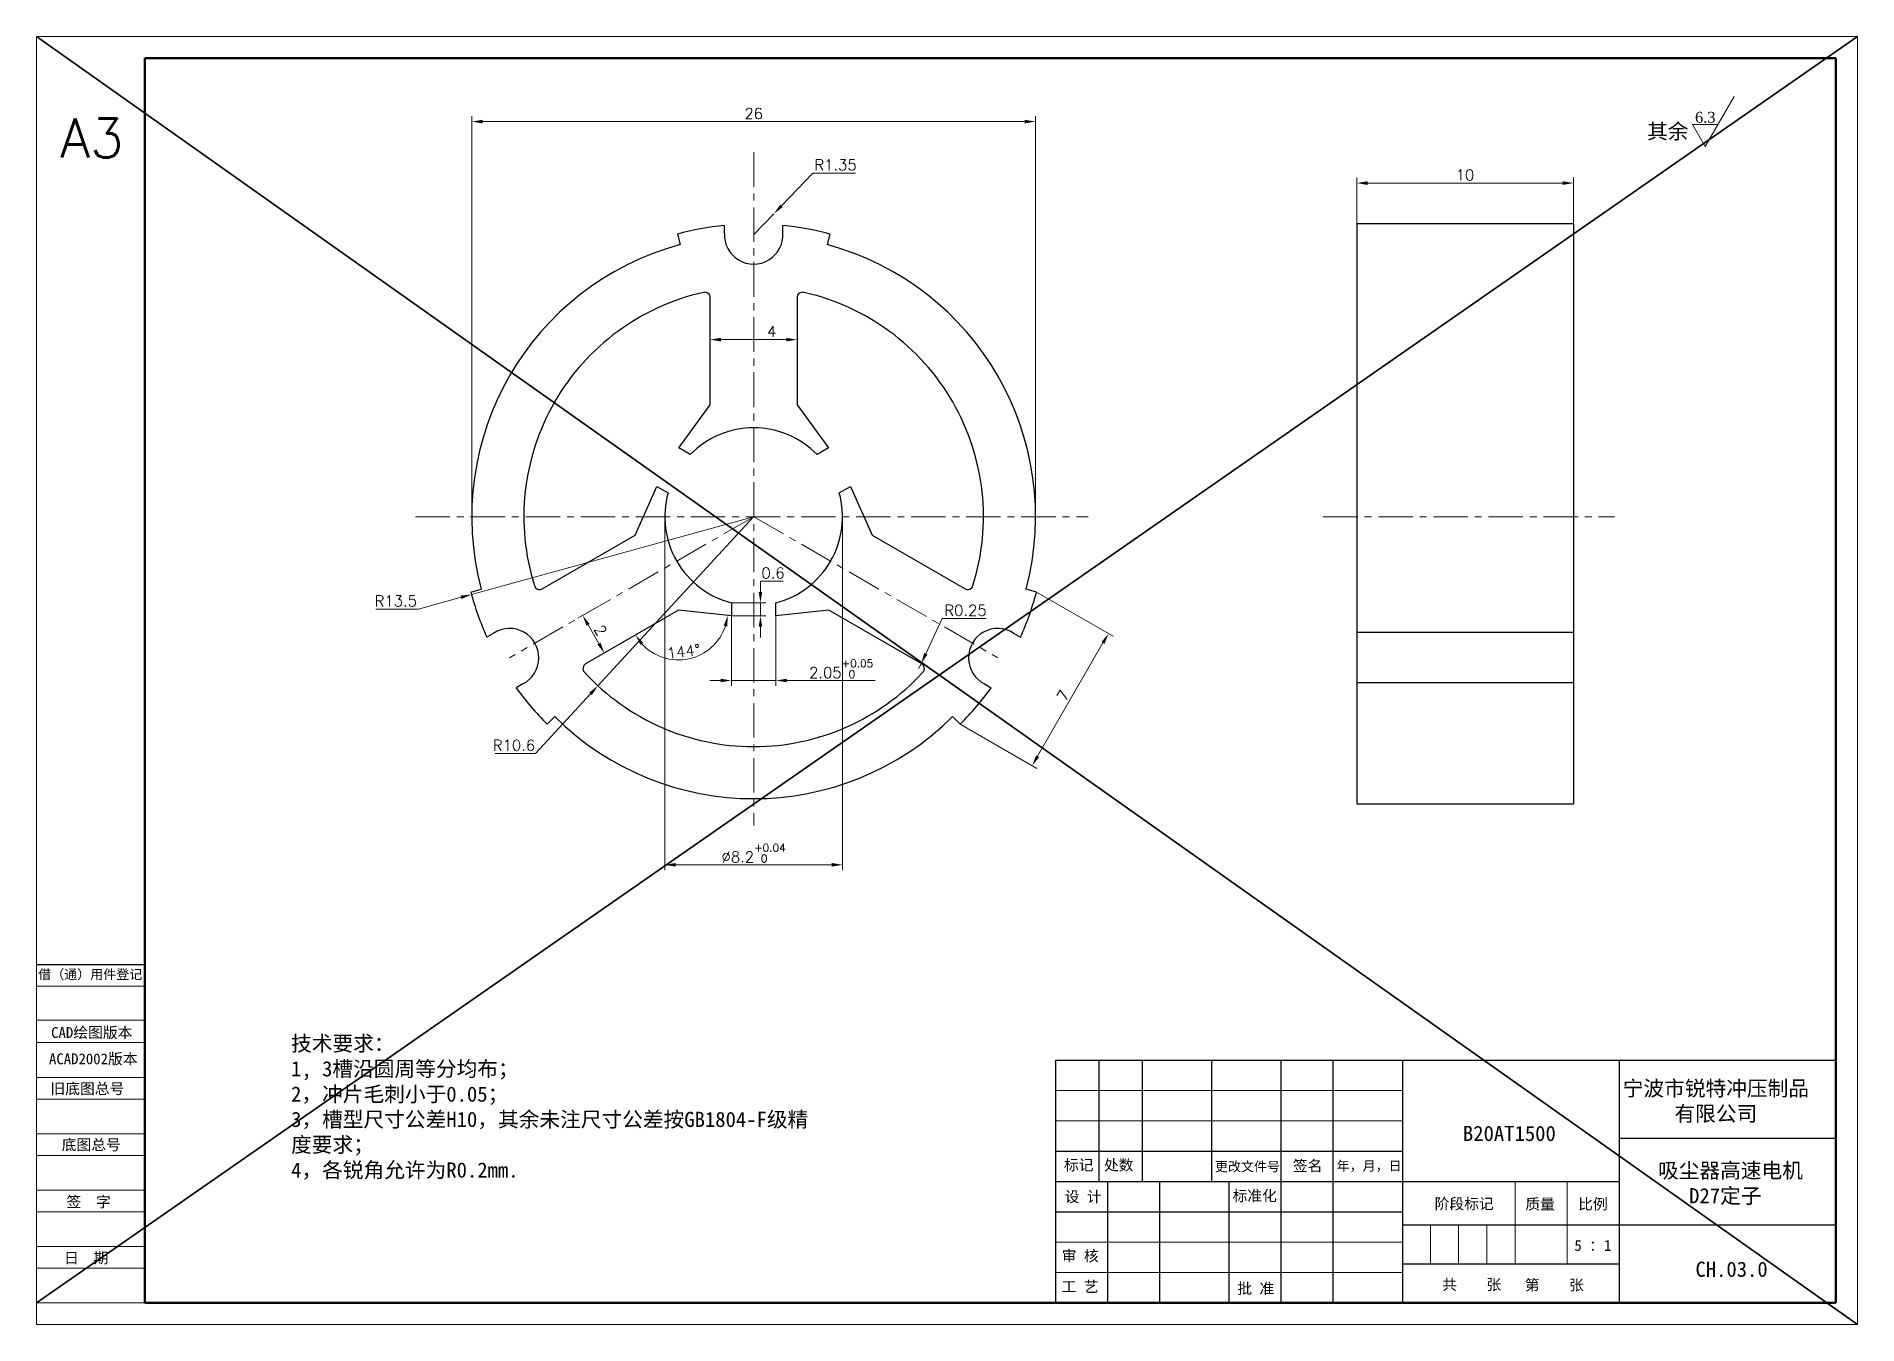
# Model space of a CAD drawing. Header units: millimetres. Extents: x 3565 to 3853, y 1460 to 1604.
# Drawn here: x 3768.6 to 3852.6, y 1544.8 to 1604.2 of the extents above; entities that cross this region are included whole.
import ezdxf

# ---------------------------------------------------------------- set-up
doc = ezdxf.new("R2010")
doc.units = ezdxf.units.MM
doc.linetypes.add('CENTER', pattern=[50.8, 31.75, -6.35, 6.35, -6.35])
for name, color, linetype, lineweight in [('AM_6', 2, 'Continuous', 35), ('中心线', 1, 'CENTER', 9), ('实线', 7, 'Continuous', 25), ('尺寸标注', 2, 'Continuous', 9), ('引导线', 6, 'Continuous', 9), ('文本', 3, 'Continuous', 15), ('粗实线', 9, 'Continuous', 50)]:
    doc.layers.add(name, color=color, linetype=linetype, lineweight=lineweight)
doc.styles.add('st', font='txt.shx')
doc.styles.get("Standard").update_dxf_attribs({"font": 'simfang.ttf'})
doc.dimstyles.new('st0.2', dxfattribs={"dimscale": 0.2, "dimtxt": 2.5, "dimasz": 2.5, "dimexe": 1.25, "dimexo": 0, "dimtad": 1, "dimtoh": 1, "dimdec": 3, "dimdsep": 46, "dimtxsty": 'st', "dimcen": 0, "dimclrd": 256, "dimclre": 256, "dimclrt": 256, "dimadec": 4, "dimazin": 2, "dimtfac": 1, "dimtdec": 3, "dimtmove": 0, "dimatfit": 1, "dimfxl": 1, "dimlwd": -1, "dimlwe": -1, "dimarcsym": 0})

msp = doc.modelspace()

# ---------------------------------------------------------------- texts
at = {"layer": '实线', "ltscale": 0.2, "insert": (3769.6392, 1600.3966), "char_height": 1.8, "width": 5, "attachment_point": 1, "style": 'st'}
msp.add_mtext('A3', dxfattribs=at)
at = {"layer": '实线', "char_height": 0.7, "attachment_point": 5}
for s, insert, width in [('宁波市锐特冲压制品\\P有限公司', (3846.0152, 1555.0571), 12.63596), ('B20AT1500', (3836.4894, 1553.594), 7.8742), (' 吸尘器高速电机\\PD27定子', (3846.4509, 1551.2699), 12.63596), ('CH.03.0', (3846.7385, 1547.3304), 9.2005)]:
    msp.add_mtext(s, dxfattribs=dict(at, insert=insert, width=width))
at = {"layer": '文本'}
for s, insert, char_height, width, attachment_point in [('其余', (3843.797, 1599.3833), 0.7, 12.63596, 8), ('{\\fTimes New Roman|b0|i0|c0|p18;6.3}', (3845.0531, 1600.7073), 0.5, 2.92, 1), ('技术要求：\\P1, 3槽沿圆周等分均布；\\P2，冲片毛刺小于0.05；\\P3，槽型尺寸公差H10，其余未注尺寸公差按GB1804-F级精度要求；\\P4，各锐角允许为R0.2mm.\\P   ', (3780.2967, 1554.1958), 0.7, 23.880809, 4)]:
    msp.add_mtext(s, dxfattribs=dict(at, insert=insert, char_height=char_height, width=width, attachment_point=attachment_point))
at = {"layer": '文本', "ltscale": 0.2, "attachment_point": 5}
for s, insert, char_height, width in [('借（通）用件登记', (3771.0334, 1560.9067), 0.44, 10.22572), ('CAD绘图版本', (3771.1044, 1558.2245), 0.5, 15.159404), ('ACAD2002版本', (3771.173, 1557.0102), 0.5, 11.701904), ('旧底图总号', (3770.9024, 1555.6375), 0.5, 13.237686), ('底图总号', (3771.081, 1553.051), 0.5, 2.90232), ('标记', (3816.6277, 1552.1172), 0.5, 2.90232), ('处数', (3818.4717, 1552.1129), 0.5, 2.90232), ('更改文件号', (3824.4111, 1552.0466), 0.44, 6.437633), ('签名', (3827.1841, 1552.0785), 0.5, 2.90232), ('年，月，日', (3830.0226, 1552.0742), 0.44, 2.90232), ('签  字', (3770.959, 1550.4189), 0.5, 2.90232), ('设 计', (3816.8322, 1550.6535), 0.5, 2.90232), ('标准化', (3824.7451, 1550.699), 0.5, 2.90232), ('阶段标记', (3834.4063, 1550.328), 0.5, 2.90232), ('质量', (3837.9088, 1550.3164), 0.5, 2.90232), ('比例', (3840.343, 1550.3164), 0.5, 2.90232), ('日  期', (3770.8473, 1547.8313), 0.5, 2.90232), ('审 核', (3816.6956, 1547.9254), 0.5, 2.90232), ('5 ：1', (3840.3403, 1548.4292), 0.5, 2.90232), ('工 艺', (3816.6876, 1546.5158), 0.5, 2.90232), ('批 准', (3824.7906, 1546.4226), 0.5, 2.90232), ('共    张', (3834.7523, 1546.6016), 0.5, 2.90232), ('第    张', (3838.5656, 1546.5836), 0.5, 2.90232)]:
    msp.add_mtext(s, dxfattribs=dict(at, insert=insert, char_height=char_height, width=width))

# ---------------------------------------------------------------- blocks, each defined once
blk = doc.blocks.new('*D31')
at = {"layer": 'Defpoints', "color": 0, "ltscale": 0.2, "transparency": 16777216}
for p in [(3799.633, 1592.139), (3803.633, 1592.139), (3803.633, 1590.204)]:
    blk.add_point(p, dxfattribs=at)
at = {"layer": '尺寸标注', "ltscale": 0.2, "transparency": 16777216}
for p, q in [((3799.633, 1592.139), (3799.633, 1589.954)), ((3803.633, 1592.139), (3803.633, 1589.954)), ((3800.133, 1590.204), (3803.133, 1590.204))]:
    blk.add_line(p, q, dxfattribs=at)
for points in [[(3800.133, 1590.287), (3800.133, 1590.12), (3799.633, 1590.204)], [(3803.133, 1590.287), (3803.133, 1590.12), (3803.633, 1590.204)]]:
    blk.add_solid(points, dxfattribs=at)
at = {"layer": '尺寸标注', "ltscale": 0.2, "transparency": 16777216, "insert": (3802.469, 1590.579), "char_height": 0.5, "attachment_point": 5, "style": 'st'}
blk.add_mtext('4', dxfattribs=at)
blk = doc.blocks.new('*D32')
at = {"layer": 'Defpoints', "color": 0, "ltscale": 0.2, "transparency": 16777216}
for p in [(3801.633, 1582.036), (3794.45, 1574.241)]:
    blk.add_point(p, dxfattribs=at)
at = {"layer": '尺寸标注', "ltscale": 0.2, "transparency": 16777216}
for p, q in [((3801.633, 1582.036), (3794.45, 1574.241)), ((3794.112, 1573.874), (3791.578, 1571.124)), ((3791.578, 1571.124), (3789.703, 1571.124))]:
    blk.add_line(p, q, dxfattribs=at)
blk.add_solid([(3794.05, 1573.93), (3794.173, 1573.817), (3794.45, 1574.241)], dxfattribs=at)
at = {"layer": '尺寸标注', "ltscale": 0.2, "transparency": 16777216, "insert": (3790.578, 1571.499), "char_height": 0.5, "attachment_point": 5, "style": 'st'}
blk.add_mtext('R10.6', dxfattribs=at)
blk = doc.blocks.new('*D33')
at = {"layer": 'Defpoints', "color": 0, "ltscale": 0.2, "transparency": 16777216}
for p in [(3797.533, 1582.036), (3805.733, 1582.036), (3805.733, 1565.986)]:
    blk.add_point(p, dxfattribs=at)
at = {"layer": '尺寸标注', "ltscale": 0.2, "transparency": 16777216}
for p, q in [((3797.533, 1582.036), (3797.533, 1565.736)), ((3805.733, 1582.036), (3805.733, 1565.736)), ((3798.033, 1565.986), (3805.233, 1565.986))]:
    blk.add_line(p, q, dxfattribs=at)
for points in [[(3798.033, 1566.07), (3798.033, 1565.903), (3797.533, 1565.986)], [(3805.233, 1566.07), (3805.233, 1565.903), (3805.733, 1565.986)]]:
    blk.add_solid(points, dxfattribs=at)
at = {"layer": '尺寸标注', "ltscale": 0.2, "transparency": 16777216, "insert": (3801.633, 1566.526), "char_height": 0.5, "attachment_point": 5, "style": 'st'}
blk.add_mtext('%%c8.2{}{\\H0.71x;\\C3;\\S+0.04^  0;}', dxfattribs=at)
blk = doc.blocks.new('*D34')
at = {"layer": 'Defpoints', "color": 0, "ltscale": 0.2, "transparency": 16777216}
for p in [(3800.608, 1577.467), (3802.658, 1577.467), (3802.658, 1574.485)]:
    blk.add_point(p, dxfattribs=at)
at = {"layer": '尺寸标注', "ltscale": 0.2, "transparency": 16777216}
for p, q in [((3800.608, 1577.467), (3800.608, 1574.235)), ((3802.658, 1577.467), (3802.658, 1574.235)), ((3800.108, 1574.485), (3799.608, 1574.485)), ((3800.608, 1574.485), (3802.658, 1574.485)), ((3803.158, 1574.485), (3807.236, 1574.485))]:
    blk.add_line(p, q, dxfattribs=at)
for points in [[(3800.108, 1574.568), (3800.108, 1574.402), (3800.608, 1574.485)], [(3803.158, 1574.568), (3803.158, 1574.402), (3802.658, 1574.485)]]:
    blk.add_solid(points, dxfattribs=at)
at = {"layer": '尺寸标注', "ltscale": 0.2, "transparency": 16777216, "insert": (3805.668, 1575.024), "char_height": 0.5, "attachment_point": 5, "style": 'st'}
blk.add_mtext('2.05{}{\\H0.71x;\\C3;\\S+0.05^  0;}', dxfattribs=at)
blk = doc.blocks.new('*D35')
at = {"layer": 'Defpoints', "color": 0, "ltscale": 0.2, "transparency": 16777216}
for p in [(3800.608, 1578.067), (3800.608, 1577.467), (3801.946, 1577.467)]:
    blk.add_point(p, dxfattribs=at)
at = {"layer": '尺寸标注', "ltscale": 0.2, "transparency": 16777216}
for p, q in [((3801.946, 1578.567), (3801.946, 1579.067)), ((3801.946, 1579.067), (3802.988, 1579.067)), ((3800.608, 1578.067), (3802.196, 1578.067)), ((3801.946, 1577.467), (3801.946, 1578.067)), ((3800.608, 1577.467), (3802.196, 1577.467)), ((3801.946, 1576.967), (3801.946, 1576.467))]:
    blk.add_line(p, q, dxfattribs=at)
for points in [[(3801.863, 1578.567), (3802.029, 1578.567), (3801.946, 1578.067)], [(3801.863, 1576.967), (3802.029, 1576.967), (3801.946, 1577.467)]]:
    blk.add_solid(points, dxfattribs=at)
at = {"layer": '尺寸标注', "ltscale": 0.2, "transparency": 16777216, "insert": (3802.529, 1579.442), "char_height": 0.5, "attachment_point": 5, "style": 'st'}
blk.add_mtext('0.6', dxfattribs=at)
blk = doc.blocks.new('*D36')
at = {"layer": 'Defpoints', "color": 0, "ltscale": 0.2, "transparency": 16777216}
for p in [(3839.449, 1597.423), (3829.449, 1595.536), (3839.449, 1595.536)]:
    blk.add_point(p, dxfattribs=at)
at = {"layer": '尺寸标注', "ltscale": 0.2, "transparency": 16777216}
for p, q in [((3829.449, 1595.536), (3829.449, 1597.673)), ((3829.949, 1597.423), (3838.949, 1597.423)), ((3839.449, 1595.536), (3839.449, 1597.673))]:
    blk.add_line(p, q, dxfattribs=at)
for points in [[(3829.949, 1597.506), (3829.949, 1597.339), (3829.449, 1597.423)], [(3838.949, 1597.506), (3838.949, 1597.339), (3839.449, 1597.423)]]:
    blk.add_solid(points, dxfattribs=at)
at = {"layer": '尺寸标注', "ltscale": 0.2, "transparency": 16777216, "insert": (3834.44, 1597.798), "char_height": 0.5, "attachment_point": 5, "style": 'st'}
blk.add_mtext('10', dxfattribs=at)
blk = doc.blocks.new('*D37')
at = {"layer": 'Defpoints', "color": 0, "ltscale": 0.2, "transparency": 16777216}
for p in [(3794.321, 1577.815), (3795.321, 1576.083), (3794.746, 1575.751)]:
    blk.add_point(p, dxfattribs=at)
at = {"layer": '尺寸标注', "ltscale": 0.2, "transparency": 16777216}
for p, q in [((3794.321, 1577.815), (3793.53, 1577.358)), ((3793.996, 1577.05), (3794.496, 1576.184)), ((3795.321, 1576.083), (3794.53, 1575.626))]:
    blk.add_line(p, q, dxfattribs=at)
for points in [[(3794.069, 1577.091), (3793.924, 1577.008), (3793.746, 1577.483)], [(3794.569, 1576.225), (3794.424, 1576.142), (3794.746, 1575.751)]]:
    blk.add_solid(points, dxfattribs=at)
at = {"layer": '尺寸标注', "ltscale": 0.2, "transparency": 16777216, "insert": (3794.571, 1576.804), "char_height": 0.5, "attachment_point": 5, "rotation": 300, "style": 'st'}
blk.add_mtext('2', dxfattribs=at)
blk = doc.blocks.new('*D38')
at = {"layer": 'Defpoints', "color": 0, "ltscale": 0.2, "transparency": 16777216}
for p in [(3809.257, 1575.037), (3809.362, 1575.264)]:
    blk.add_point(p, dxfattribs=at)
at = {"layer": '尺寸标注', "ltscale": 0.2, "transparency": 16777216}
for p, q in [((3809.571, 1575.718), (3810.321, 1577.347)), ((3810.321, 1577.347), (3812.363, 1577.347)), ((3809.257, 1575.037), (3809.362, 1575.264))]:
    blk.add_line(p, q, dxfattribs=at)
blk.add_solid([(3809.495, 1575.753), (3809.647, 1575.683), (3809.362, 1575.264)], dxfattribs=at)
at = {"layer": '尺寸标注', "ltscale": 0.2, "transparency": 16777216, "insert": (3811.405, 1577.722), "char_height": 0.5, "attachment_point": 5, "style": 'st'}
blk.add_mtext('R0.25', dxfattribs=at)
blk = doc.blocks.new('*D39')
at = {"layer": 'Defpoints', "color": 0, "ltscale": 0.2, "transparency": 16777216}
for p in [(3798.163, 1577.724), (3798.163, 1577.724), (3800.608, 1577.467), (3799.509, 1575.872), (3793.884, 1575.253)]:
    blk.add_point(p, dxfattribs=at)
at = {"layer": '尺寸标注', "ltscale": 0.2, "transparency": 16777216}
blk.add_arc((3798.163, 1577.724), 2.289, 222.5428, 341.4572, dxfattribs=at)
for points in [[(3800.252, 1577.014), (3800.415, 1576.978), (3800.439, 1577.484)], [(3796.41, 1576.127), (3796.544, 1576.226), (3796.181, 1576.579)]]:
    blk.add_solid(points, dxfattribs=at)
at = {"layer": '尺寸标注', "ltscale": 0.2, "transparency": 16777216, "insert": (3798.4, 1575.825), "char_height": 0.5, "attachment_point": 5, "rotation": 7.10921, "style": 'st'}
blk.add_mtext('144°', dxfattribs=at)
blk = doc.blocks.new('*D40')
at = {"layer": 'Defpoints', "color": 0, "ltscale": 0.2, "transparency": 16777216}
for p in [(3814.633, 1600.258), (3788.633, 1582.036), (3814.633, 1582.036)]:
    blk.add_point(p, dxfattribs=at)
at = {"layer": '尺寸标注', "ltscale": 0.2, "transparency": 16777216}
for p, q in [((3788.633, 1582.036), (3788.633, 1600.508)), ((3789.133, 1600.258), (3814.133, 1600.258)), ((3814.633, 1582.036), (3814.633, 1600.508))]:
    blk.add_line(p, q, dxfattribs=at)
for points in [[(3789.133, 1600.342), (3789.133, 1600.175), (3788.633, 1600.258)], [(3814.133, 1600.342), (3814.133, 1600.175), (3814.633, 1600.258)]]:
    blk.add_solid(points, dxfattribs=at)
at = {"layer": '尺寸标注', "ltscale": 0.2, "transparency": 16777216, "insert": (3801.633, 1600.633), "char_height": 0.5, "attachment_point": 5, "style": 'st'}
blk.add_mtext('26', dxfattribs=at)
blk = doc.blocks.new('*D41')
at = {"layer": 'Defpoints', "color": 0, "ltscale": 0.2, "transparency": 16777216}
for p in [(3802.568, 1596.011), (3801.633, 1595.036)]:
    blk.add_point(p, dxfattribs=at)
at = {"layer": '尺寸标注', "ltscale": 0.2, "transparency": 16777216}
for p, q in [((3802.914, 1596.371), (3804.369, 1597.887)), ((3804.369, 1597.887), (3806.327, 1597.887)), ((3801.633, 1595.036), (3802.568, 1596.011))]:
    blk.add_line(p, q, dxfattribs=at)
blk.add_solid([(3802.854, 1596.429), (3802.974, 1596.314), (3802.568, 1596.011)], dxfattribs=at)
at = {"layer": '尺寸标注', "ltscale": 0.2, "transparency": 16777216, "insert": (3805.41, 1598.262), "char_height": 0.5, "attachment_point": 5, "style": 'st'}
blk.add_mtext('R1.35', dxfattribs=at)
blk = doc.blocks.new('*D42')
at = {"layer": 'Defpoints', "color": 0, "ltscale": 0.2, "transparency": 16777216}
for p in [(3801.633, 1582.036), (3788.618, 1578.453)]:
    blk.add_point(p, dxfattribs=at)
at = {"layer": '尺寸标注', "ltscale": 0.2, "transparency": 16777216}
for p, q in [((3801.633, 1582.036), (3788.618, 1578.453)), ((3786.168, 1577.779), (3784.21, 1577.779)), ((3788.136, 1578.321), (3786.168, 1577.779))]:
    blk.add_line(p, q, dxfattribs=at)
blk.add_solid([(3788.113, 1578.401), (3788.158, 1578.24), (3788.618, 1578.453)], dxfattribs=at)
at = {"layer": '尺寸标注', "ltscale": 0.2, "transparency": 16777216, "insert": (3785.127, 1578.154), "char_height": 0.5, "attachment_point": 5, "style": 'st'}
blk.add_mtext('R13.5', dxfattribs=at)
blk = doc.blocks.new('*D43')
at = {"layer": 'Defpoints', "color": 0, "ltscale": 0.2, "transparency": 16777216}
for p in [(3814.679, 1578.563), (3817.996, 1576.648), (3811.164, 1572.475)]:
    blk.add_point(p, dxfattribs=at)
at = {"layer": '尺寸标注', "ltscale": 0.2, "transparency": 16777216}
for p, q in [((3814.679, 1578.563), (3818.213, 1576.523)), ((3814.732, 1570.993), (3817.746, 1576.215)), ((3811.164, 1572.475), (3814.698, 1570.435))]:
    blk.add_line(p, q, dxfattribs=at)
for points in [[(3817.674, 1576.256), (3817.818, 1576.173), (3817.996, 1576.648)], [(3814.659, 1571.035), (3814.804, 1570.952), (3814.482, 1570.56)]]:
    blk.add_solid(points, dxfattribs=at)
at = {"layer": '尺寸标注', "ltscale": 0.2, "transparency": 16777216, "insert": (3815.914, 1573.792), "char_height": 0.5, "attachment_point": 5, "rotation": 60, "style": 'st'}
blk.add_mtext('7', dxfattribs=at)

# ---------------------------------------------------------------- dimensions: what is measured, and where the dimension line sits
at = {"layer": '尺寸标注', "ltscale": 0.2}
dim = msp.add_linear_dim(base=(3814.6335, 1600.2583), p1=(3788.6335, 1582.0365), p2=(3814.6335, 1582.0365), dimstyle='st0.2', override={"dimtm": 0.05}, dxfattribs=at)
dim.commit()
dim.dimension.update_dxf_attribs({"geometry": '*D40', "text_midpoint": (3801.6335, 1600.2583), "dimtype": 160})
for center, mpoint, picture, middle in [((3801.6335, 1595.0365), (3802.5681, 1596.0106), '*D41', (3805.4103, 1597.887)), ((3801.6335, 1582.0365), (3788.6177, 1578.4533), '*D42', (3785.1266, 1577.779)), ((3801.6335, 1582.0365), (3794.4504, 1574.2414), '*D32', (3790.5775, 1571.1237)), ((3809.2575, 1575.0367), (3809.362, 1575.2638), '*D38', (3811.4046, 1577.3468))]:
    dim = msp.add_radius_dim(center=center, mpoint=mpoint, dimstyle='st0.2', dxfattribs=at)
    dim.commit()
    dim.dimension.update_dxf_attribs({"geometry": picture, "text_midpoint": middle, "dimtype": 164})
for base, p1, p2, picture, middle in [((3839.4489, 1597.4226), (3829.4489, 1595.5365), (3839.4489, 1595.5365), '*D36', (3834.4401, 1597.4226)), ((3803.6335, 1590.2037), (3799.6335, 1592.1389), (3803.6335, 1592.1389), '*D31', (3802.4689, 1590.2037))]:
    dim = msp.add_linear_dim(base=base, p1=p1, p2=p2, dimstyle='st0.2', dxfattribs=at)
    dim.commit()
    dim.dimension.update_dxf_attribs({"geometry": picture, "text_midpoint": middle, "dimtype": 160})
for base, p1, p2, text, override, picture, middle in [((3805.7335, 1565.9865), (3797.5335, 1582.0365), (3805.7335, 1582.0365), '%%c<>{}{\\H0.71x;\\C3;\\S+0.04^  0;}', {"dimtp": 0.04, "dimtm": 0, "dimtdec": 3, "dimtzin": 8}, '*D33', (3801.6335, 1565.9865)), ((3802.6585, 1574.4849), (3800.6085, 1577.4667), (3802.6585, 1577.4667), '<>{}{\\H0.71x;\\C3;\\S+0.05^  0;}', {"dimtp": 0.05, "dimtm": 0, "dimtdec": 3, "dimtzin": 8}, '*D34', (3805.6685, 1574.4849))]:
    dim = msp.add_linear_dim(base=base, p1=p1, p2=p2, text=text, dimstyle='st0.2', override=override, dxfattribs=at)
    dim.commit()
    dim.dimension.update_dxf_attribs({"geometry": picture, "text_midpoint": middle, "dimtype": 160})
dim = msp.add_linear_dim(base=(3801.9459, 1577.4667), p1=(3800.6085, 1578.0667), p2=(3800.6085, 1577.4667), angle=90, dimstyle='st0.2', dxfattribs=at)
dim.commit()
dim.dimension.update_dxf_attribs({"geometry": '*D35', "text_midpoint": (3802.5292, 1579.0667), "dimtype": 160})
dim = msp.add_aligned_dim(p1=(3811.1643, 1572.4755), p2=(3814.679, 1578.563), distance=-3.8304, text='7', dimstyle='st0.2', override={"dimtm": 0.05}, dxfattribs=at)
dim.commit()
dim.dimension.update_dxf_attribs({"geometry": '*D43', "text_midpoint": (3815.9141, 1573.7915)})
dim = msp.add_aligned_dim(p1=(3794.321, 1577.8146), p2=(3795.321, 1576.0826), distance=-0.6636, dimstyle='st0.2', override={"dimtp": 0.05}, dxfattribs=at)
dim.commit()
dim.dimension.update_dxf_attribs({"geometry": '*D37', "text_midpoint": (3794.5711, 1576.8043)})
dim = msp.add_angular_dim_2l(base=(3799.508615, 1575.872143), line1=((3800.608455, 1577.466658), (3798.163423, 1577.723641)), line2=((3798.163423, 1577.723641), (3793.884455, 1575.253178)), dimstyle='st0.2', dxfattribs=at)
dim.commit()
dim.dimension.update_dxf_attribs({"geometry": '*D39', "text_midpoint": (3798.44666, 1575.452658), "dimtype": 162})

# ---------------------------------------------------------------- linework, layer by layer
at = {"layer": 'AM_6', "color": 1, "ltscale": 0.2}
for p, q in [((3768.5509, 1604.1855), (3852.5509, 1544.7855)), ((3852.5509, 1604.1855), (3768.5509, 1545.7855))]:
    msp.add_line(p, q, dxfattribs=at)
at = {"layer": '中心线', "ltscale": 0.05}
for p, q in [((3801.6335, 1598.8441), (3801.6335, 1567.8009)), ((3801.6335, 1582.0365), (3801.6335, 1595.0365)), ((3786.0387, 1582.0365), (3817.066, 1582.0365)), ((3801.6335, 1582.0365), (3790.3751, 1575.5365)), ((3801.6335, 1582.0365), (3812.8918, 1575.5365)), ((3827.9084, 1582.0365), (3841.362, 1582.0365))]:
    msp.add_line(p, q, dxfattribs=at)
at = {"layer": '实线'}
for p, q in [((3800.2851, 1595.104), (3800.2851, 1595.469)), ((3802.9818, 1595.104), (3802.9818, 1595.469)), ((3839.4489, 1595.5365), (3829.4489, 1595.5365)), ((3829.4489, 1595.5365), (3829.4489, 1576.6973)), ((3839.4489, 1595.5365), (3839.4489, 1576.6973)), ((3799.6335, 1587.198), (3799.6335, 1592.1389)), ((3803.6335, 1592.1389), (3803.6335, 1587.198)), ((3798.1884, 1585.209), (3799.6335, 1587.198)), ((3803.6335, 1587.198), (3805.0785, 1585.209)), ((3798.708, 1584.909), (3798.1884, 1585.209)), ((3805.0785, 1585.209), (3804.5589, 1584.909)), ((3796.1634, 1581.1877), (3797.1634, 1583.4337)), ((3797.1634, 1583.4337), (3797.683, 1583.1337)), ((3805.5839, 1583.1337), (3806.1035, 1583.4337)), ((3806.1035, 1583.4337), (3807.1035, 1581.1877)), ((3791.8845, 1578.7173), (3796.1634, 1581.1877)), ((3807.1035, 1581.1877), (3811.3825, 1578.7173)), ((3798.1634, 1577.7236), (3793.8845, 1575.2532)), ((3800.6085, 1577.4667), (3798.1634, 1577.7236)), ((3800.6085, 1578.0667), (3800.6085, 1577.4667)), ((3802.6585, 1577.4667), (3802.6585, 1578.0667)), ((3805.1035, 1577.7236), (3802.6585, 1577.4667)), ((3809.3825, 1575.2532), (3805.1035, 1577.7236)), ((3839.4489, 1576.6973), (3829.4489, 1576.6973)), ((3829.4489, 1576.6973), (3829.4489, 1574.377)), ((3839.4489, 1576.6973), (3839.4489, 1574.377)), ((3789.6425, 1576.6704), (3789.3264, 1576.4879)), ((3813.6244, 1576.6704), (3813.9405, 1576.4879)), ((3790.9908, 1574.335), (3790.6747, 1574.1525)), ((3812.2761, 1574.335), (3812.5922, 1574.1525)), ((3839.4489, 1574.377), (3829.4489, 1574.377)), ((3829.4489, 1574.377), (3829.4489, 1568.8036)), ((3839.4489, 1574.377), (3839.4489, 1568.8036)), ((3829.4489, 1568.8036), (3839.4489, 1568.8036)), ((3768.5509, 1561.3855), (3773.5509, 1561.3855)), ((3773.5509, 1545.7855), (3773.5509, 1556.9855)), ((3773.5509, 1556.9855), (3773.5509, 1545.7855)), ((3815.5509, 1556.9855), (3851.5509, 1556.9855)), ((3815.5547, 1556.9855), (3815.5547, 1545.7855)), ((3817.5547, 1556.9855), (3817.5547, 1551.3855)), ((3819.5547, 1556.9855), (3819.5547, 1551.3855)), ((3822.7547, 1556.9855), (3822.7547, 1551.3855)), ((3825.9547, 1556.9855), (3825.9547, 1545.7855)), ((3828.3547, 1556.9855), (3828.3547, 1545.7855)), ((3831.5547, 1556.9855), (3831.5547, 1545.7855)), ((3841.5509, 1556.9855), (3841.5509, 1545.7855)), ((3841.5509, 1553.3855), (3851.5509, 1553.3855)), ((3815.5509, 1552.7855), (3831.5547, 1552.7855)), ((3815.5509, 1551.3855), (3831.5547, 1551.3855)), ((3817.9547, 1551.3855), (3817.9547, 1545.7855)), ((3820.3547, 1551.3855), (3820.3547, 1545.7855)), ((3823.5547, 1551.3855), (3823.5547, 1545.7855)), ((3831.5547, 1551.3855), (3841.5509, 1551.3855)), ((3815.5509, 1549.9855), (3831.5547, 1549.9855)), ((3831.5547, 1549.3855), (3851.5509, 1549.3855)), ((3831.5547, 1547.5855), (3841.5509, 1547.5855)), ((3815.5509, 1545.7855), (3851.5509, 1545.7855))]:
    msp.add_line(p, q, dxfattribs=at)
at = {"layer": '实线', "ltscale": 0.2}
for p, q in [((3798.1188, 1595.0709), (3798.249, 1594.5882)), ((3805.1481, 1595.0709), (3805.0179, 1594.5882)), ((3788.588, 1578.563), (3789.0711, 1578.6917)), ((3814.679, 1578.563), (3814.1958, 1578.6917)), ((3792.1026, 1572.4755), (3792.4556, 1572.8296)), ((3811.1643, 1572.4755), (3810.8113, 1572.8296))]:
    msp.add_line(p, q, dxfattribs=at)
at = {"layer": '实线'}
for centre, radius, start, end in [((3801.6335, 1582.0365), 13.5, 95.731968, 105.090509), ((3801.6335, 1582.0365), 13.5, 74.909491, 84.268032), ((3801.6335, 1582.0365), 10.6, 102.555858, 197.444142), ((3799.3835, 1592.1389), 0.25, 0, 102.555858), ((3803.8835, 1592.1389), 0.25, 77.444142, 180), ((3801.6335, 1582.0365), 10.6, 342.555858, 77.444142), ((3801.6335, 1582.0365), 4.1, 44.477512, 135.522488), ((3801.6335, 1582.0365), 4.1, 164.477512, 255.522488), ((3801.6335, 1582.0365), 4.1, 284.477512, 15.522488), ((3801.6335, 1582.0365), 13.5, 194.909491, 204.268032), ((3791.7595, 1578.9338), 0.25, 197.444142, 300), ((3811.5075, 1578.9338), 0.25, 240, 342.555858), ((3801.6335, 1582.0365), 13.5, 335.731968, 345.090509), ((3794.0095, 1575.0367), 0.25, 120, 222.555858), ((3809.2575, 1575.0367), 0.25, 317.444142, 60), ((3801.6335, 1582.0365), 10.6, 222.555858, 317.444142), ((3801.6335, 1582.0365), 13.5, 215.731968, 225.090509), ((3801.6335, 1582.0365), 13.5, 314.909491, 324.268032)]:
    msp.add_arc(centre, radius, start, end, dxfattribs=at)
at = {"layer": '实线', "ltscale": 0.2}
for centre, radius, start, end in [((3801.6335, 1582.0365), 13, 105.090509, 194.909491), ((3801.6335, 1595.0365), 1.35, 177.134016, 2.865984), ((3801.6335, 1582.0365), 13, 345.090509, 74.909491), ((3790.3751, 1575.5365), 1.35, 297.134016, 122.865984), ((3812.8918, 1575.5365), 1.35, 57.134016, 242.865984), ((3801.6335, 1582.0365), 13, 225.090509, 314.909491)]:
    msp.add_arc(centre, radius, start, end, dxfattribs=at)
at = {"layer": '引导线'}
for p, q in [((3768.5509, 1604.1855), (3852.5509, 1604.1855)), ((3768.5509, 1544.7855), (3768.5509, 1604.1855)), ((3852.5509, 1544.7855), (3852.5509, 1604.1855)), ((3773.5509, 1560.3855), (3768.5509, 1560.3855)), ((3773.5509, 1558.8176), (3768.5509, 1558.8176)), ((3773.5509, 1557.7855), (3768.5509, 1557.7855)), ((3773.5509, 1556.1855), (3768.5509, 1556.1855)), ((3773.5509, 1555.1855), (3768.5509, 1555.1855)), ((3815.5509, 1555.5855), (3831.5547, 1555.5855)), ((3815.5509, 1554.1855), (3831.5547, 1554.1855)), ((3773.5509, 1553.5855), (3768.5509, 1553.5855)), ((3773.5509, 1552.5855), (3768.5509, 1552.5855)), ((3773.5509, 1550.9855), (3768.5509, 1550.9855)), ((3773.5509, 1549.9855), (3768.5509, 1549.9855)), ((3773.5509, 1548.3855), (3768.5509, 1548.3855)), ((3815.5509, 1548.5855), (3831.5547, 1548.5855)), ((3773.5509, 1547.3855), (3768.5509, 1547.3855)), ((3815.5509, 1547.1855), (3831.5547, 1547.1855)), ((3773.5509, 1545.7855), (3768.5509, 1545.7855)), ((3768.5509, 1544.7855), (3852.5509, 1544.7855))]:
    msp.add_line(p, q, dxfattribs=at)
at = {"layer": '文本'}
for p, q in [((3845.5233, 1599.1103), (3846.8535, 1601.4143)), ((3846.1052, 1600.1183), (3844.9413, 1600.1183)), ((3844.9413, 1600.1183), (3845.5233, 1599.1103))]:
    msp.add_line(p, q, dxfattribs=at)
at = {"layer": '文本', "ltscale": 0.2}
for p, q in [((3836.7509, 1551.3855), (3836.7509, 1547.5855)), ((3839.1509, 1551.3855), (3839.1509, 1547.5855)), ((3832.8509, 1549.3855), (3832.8509, 1547.5855)), ((3834.1509, 1549.3855), (3834.1509, 1547.5855)), ((3835.4509, 1549.3855), (3835.4509, 1547.5855))]:
    msp.add_line(p, q, dxfattribs=at)
at = {"layer": '粗实线'}
for p, q in [((3773.5509, 1545.7855), (3773.5509, 1603.1855)), ((3773.5509, 1603.1855), (3851.5509, 1603.1855)), ((3851.5509, 1545.7855), (3851.5509, 1603.1855)), ((3773.5509, 1545.7855), (3851.5509, 1545.7855))]:
    msp.add_line(p, q, dxfattribs=at)

msp.set_redraw_order([(e.dxf.handle, doc.entitydb.next_handle()) for e in msp.query("TEXT MTEXT ATTDEF DIMENSION ARC_DIMENSION")])  # texts and dimensions are drawn at this point

doc.saveas('drawing.dxf')
